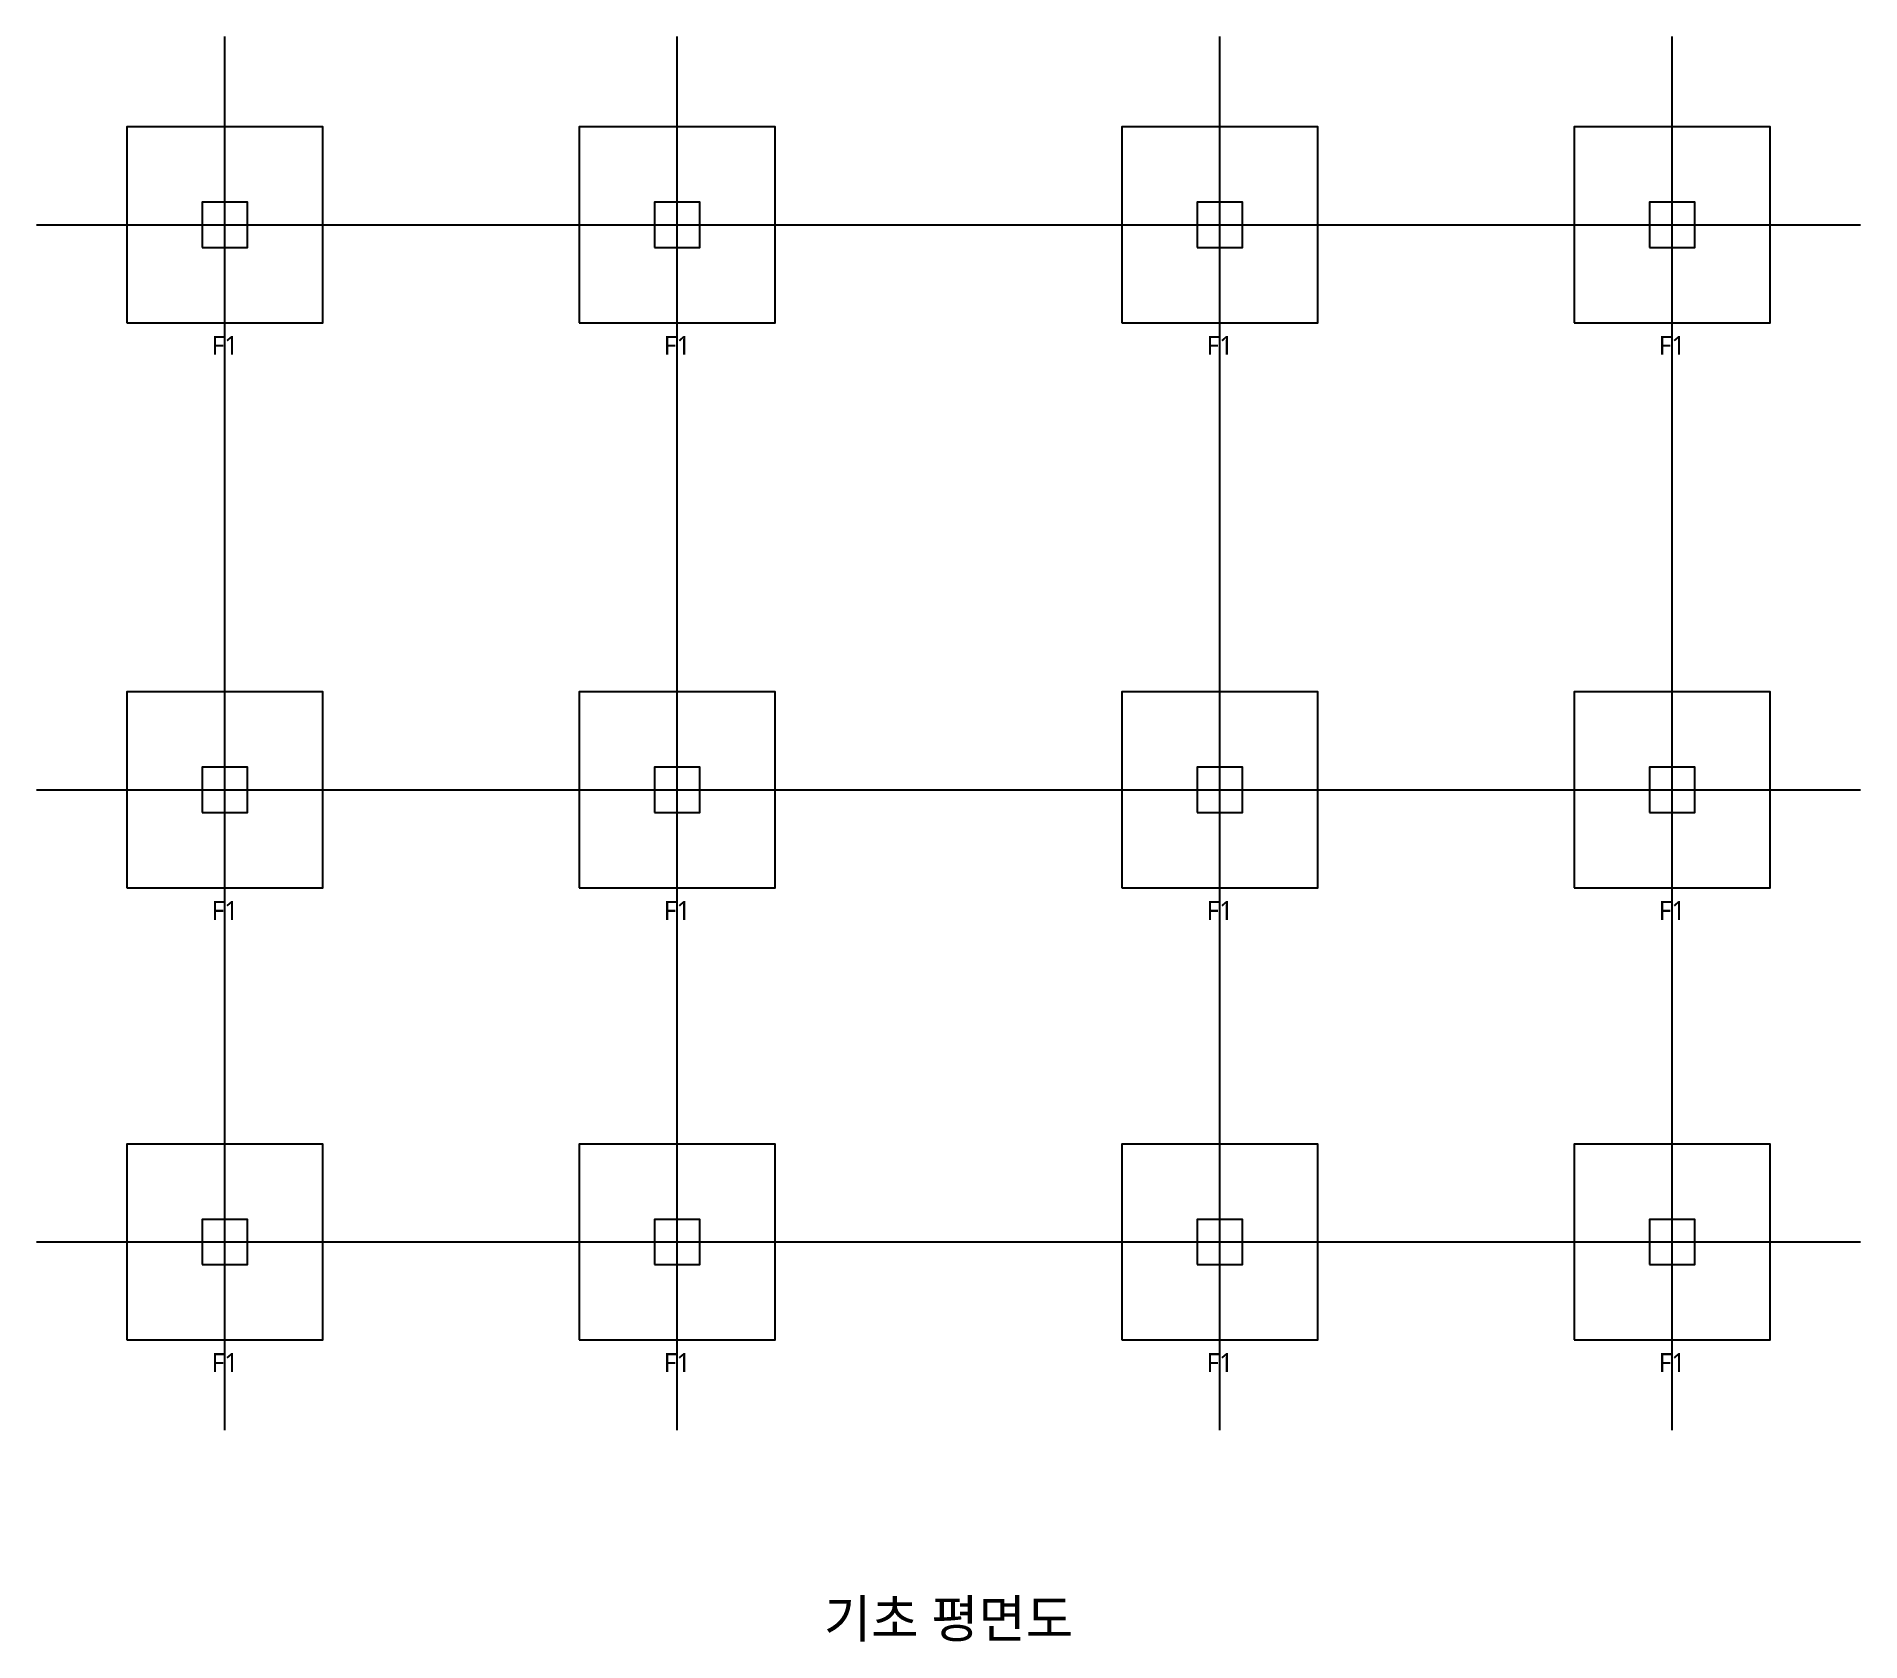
# Model space of a CAD drawing. Header units: millimetres. Extents: x -11175 to 201700, y -5303 to 124675.
# Drawn here: x 177500 to 201700, y -5303 to 16000 of the extents above; entities that cross this region are included whole.
import ezdxf
from ezdxf.enums import TextEntityAlignment as Align

# ---------------------------------------------------------------- set-up
doc = ezdxf.new("R2010")
doc.units = ezdxf.units.MM
for name, color, linetype in [('S-COLU', 7, 'Continuous'), ('S-FOOT', 6, 'Continuous'), ('S-GRID', 1, 'Continuous'), ('S-TITLE', 7, 'Continuous')]:
    doc.layers.add(name, color=color, linetype=linetype)
doc.styles.add('KOR', font='malgun.ttf')

msp = doc.modelspace()

# ---------------------------------------------------------------- texts
at = {"layer": 'S-FOOT', "style": 'KOR'}
for p in [(180000, 11900), (186000, 11900), (193200, 11900), (199200, 11900), (180000, 4400), (186000, 4400), (193200, 4400), (199200, 4400), (180000, -1600), (186000, -1600), (193200, -1600), (199200, -1600)]:
    msp.add_text('F1', height=250, dxfattribs=at).set_placement(p, align=Align.MIDDLE_CENTER)
at = {"layer": 'S-TITLE', "style": 'KOR'}
msp.add_text('기초 평면도', height=500, dxfattribs=at).set_placement((189600, -5000), align=Align.MIDDLE_CENTER)

# ---------------------------------------------------------------- linework, layer by layer
at = {"layer": 'S-COLU'}
for points in [[(179700, 13200), (180300, 13200), (180300, 13800), (179700, 13800)], [(185700, 13200), (186300, 13200), (186300, 13800), (185700, 13800)], [(192900, 13200), (193500, 13200), (193500, 13800), (192900, 13800)], [(198900, 13200), (199500, 13200), (199500, 13800), (198900, 13800)], [(179700, 5700), (180300, 5700), (180300, 6300), (179700, 6300)], [(185700, 5700), (186300, 5700), (186300, 6300), (185700, 6300)], [(192900, 5700), (193500, 5700), (193500, 6300), (192900, 6300)], [(198900, 5700), (199500, 5700), (199500, 6300), (198900, 6300)], [(179700, -300), (180300, -300), (180300, 300), (179700, 300)], [(185700, -300), (186300, -300), (186300, 300), (185700, 300)], [(192900, -300), (193500, -300), (193500, 300), (192900, 300)], [(198900, -300), (199500, -300), (199500, 300), (198900, 300)]]:
    msp.add_lwpolyline(points, close=True, dxfattribs=at)
at = {"layer": 'S-FOOT'}
for points in [[(178700, 12200), (181300, 12200), (181300, 14800), (178700, 14800)], [(184700, 12200), (187300, 12200), (187300, 14800), (184700, 14800)], [(191900, 12200), (194500, 12200), (194500, 14800), (191900, 14800)], [(197900, 12200), (200500, 12200), (200500, 14800), (197900, 14800)], [(178700, 4700), (181300, 4700), (181300, 7300), (178700, 7300)], [(184700, 4700), (187300, 4700), (187300, 7300), (184700, 7300)], [(191900, 4700), (194500, 4700), (194500, 7300), (191900, 7300)], [(197900, 4700), (200500, 4700), (200500, 7300), (197900, 7300)], [(178700, -1300), (181300, -1300), (181300, 1300), (178700, 1300)], [(184700, -1300), (187300, -1300), (187300, 1300), (184700, 1300)], [(191900, -1300), (194500, -1300), (194500, 1300), (191900, 1300)], [(197900, -1300), (200500, -1300), (200500, 1300), (197900, 1300)]]:
    msp.add_lwpolyline(points, close=True, dxfattribs=at)
at = {"layer": 'S-GRID'}
for p, q in [((180000, -2500), (180000, 16000)), ((186000, -2500), (186000, 16000)), ((193200, -2500), (193200, 16000)), ((199200, -2500), (199200, 16000)), ((177500, 13500), (201700, 13500)), ((177500, 6000), (201700, 6000)), ((177500, 0), (201700, 0))]:
    msp.add_line(p, q, dxfattribs=at)

msp.set_redraw_order([(e.dxf.handle, doc.entitydb.next_handle()) for e in msp.query("TEXT MTEXT ATTDEF DIMENSION ARC_DIMENSION")])  # texts and dimensions are drawn at this point

doc.saveas('drawing.dxf')
